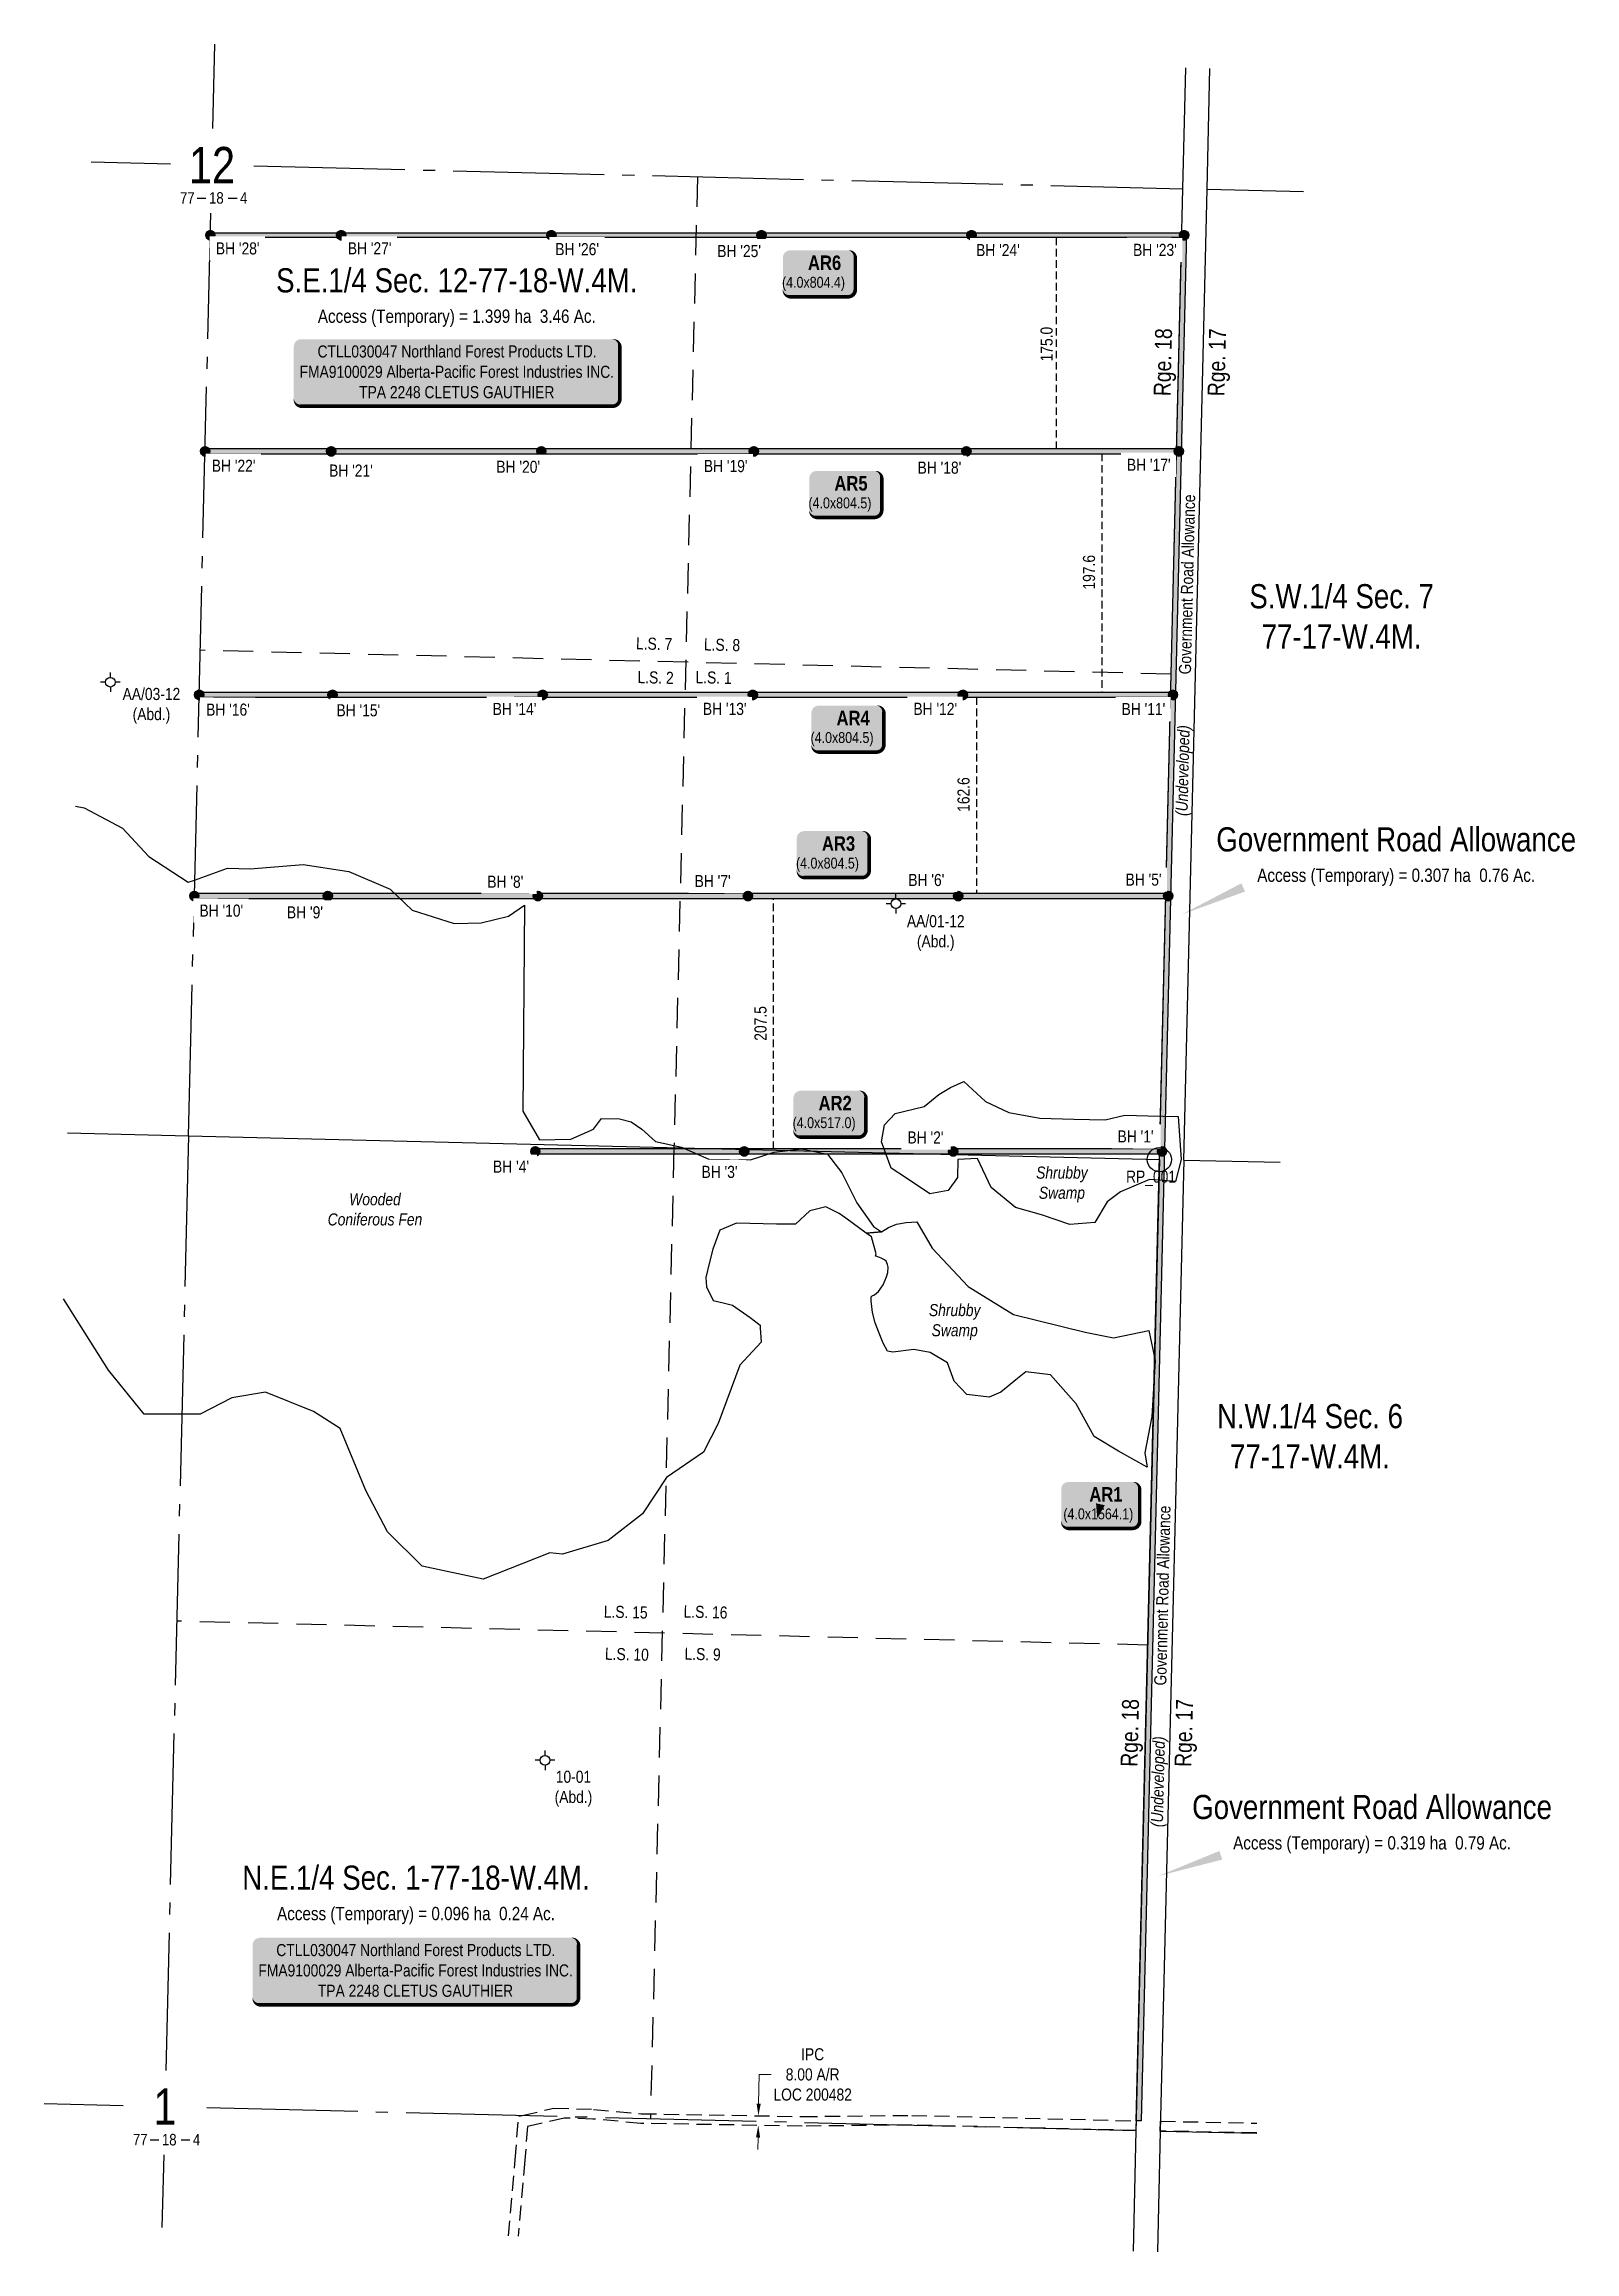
# Model space of a CAD drawing. Extents: x 393090 to 396813, y 6167445 to 6169273.
# Drawn here: x 395546 to 396813, y 6167445 to 6169273 of the extents above; entities that cross this region are included whole.
import ezdxf
from ezdxf.enums import TextEntityAlignment as Align

# ---------------------------------------------------------------- set-up
doc = ezdxf.new("R2010")
doc.units = 0
doc.header["$LTSCALE"] = 5
for name, pattern in [('foc-ACCESSROAD', [3.75, 2.5, -1.25]), ('foc-LSD', [8, 5, -3]), ('foc-QUARTERLINE', [33, 25, -3, 2, -3]), ('foc-TIELINE', [1.875, 1.25, -0.625])]:
    doc.linetypes.add(name, pattern=pattern)
for name, color, linetype in [('10', 1, 'Continuous'), ('35', 37, 'Continuous'), ('9', 3, 'Continuous'), ('AS-SURFACE IMPACT', 7, 'Continuous'), ('C-AR', 13, 'foc-ACCESSROAD'), ('C-SYMBOL', 7, 'Continuous'), ('C-WS-S', 13, 'Continuous'), ('D-TXT', 6, 'Continuous'), ('F-WS-S', 190, 'Continuous'), ('L-AREAREQUIRED', 7, 'Continuous'), ('L-ROAD-T', 7, 'Continuous'), ('L-SEC', 7, 'Continuous'), ('L-SECLBL', 7, 'Continuous'), ('L-SECQ', 8, 'foc-QUARTERLINE'), ('L-SECTION-LSD', 7, 'foc-LSD'), ('P-CROSSINGS', 250, 'Continuous'), ('P-TEMP-BLOCKS', 250, 'Continuous'), ('P-TEMP-H', 41, 'Continuous'), ('P-TEMP_WORKSPACE', 46, 'Continuous'), ('P-WORKAREA-COUNTY', 104, 'Continuous'), ('P-WORKAREA-COUNTY-H', 71, 'Continuous'), ('T-TIE', 201, 'foc-TIELINE'), ('WETLAND', 143, 'Continuous'), ('WETLAND-T', 146, 'Continuous')]:
    doc.layers.add(name, color=color, linetype=linetype)
for name, color, linetype, lineweight in [('C-AR-T', 13, 'Continuous', 9), ('C-WS-T', 13, 'Continuous', 9), ('F-WS-T', 190, 'Continuous', 9), ('T-TEXT', 48, 'Continuous', 18), ('T-TIE-T', 201, 'Continuous', 18)]:
    doc.layers.add(name, color=color, linetype=linetype, lineweight=lineweight)
doc.styles.add('100L', font='ARIALN.TTF', dxfattribs={"height": 11})
doc.styles.add('175L', font='ARIALN.TTF', dxfattribs={"height": 20})
doc.styles.add('80', font='ARIALN.TTF', dxfattribs={"height": 10})
doc.styles.add('80CG', font='ARIALN.TTF', dxfattribs={"height": 10})
doc.styles.add('80L', font='ARIALN.TTF', dxfattribs={"height": 10})
doc.styles.add('80LS', font='ARIALNI.TTF', dxfattribs={"height": 10})
doc.styles.add('BOLD', font='ARIALNB.TTF')
doc.styles.add('SIMPLEX', font='ARIALN.TTF')
doc.dimstyles.new('Compass 5 000', dxfattribs={"dimscale": 5, "dimtxt": 9, "dimasz": 2, "dimexe": 0.2, "dimexo": 0.0625, "dimgap": 0.5, "dimtad": 0, "dimtih": 1, "dimtoh": 1, "dimzin": 0, "dimdsep": 46, "dimtxsty": '80CG', "dimcen": 0.1, "dimse1": 1, "dimse2": 1, "dimclrd": 256, "dimclrt": 256, "dimaunit": 1, "dimadec": 4, "dimazin": 0, "dimtfac": 0.06, "dimtofl": 0, "dimtmove": 0, "dimatfit": 1, "dimfxl": 0.2, "dimtolj": 1, "dimtzin": 0, "dimlwd": -1, "dimarcsym": 0})

msp = doc.modelspace()

# ---------------------------------------------------------------- texts
at = {"layer": '35', "color": 3, "style": '80'}
msp.add_attdef('RP_001', (396441.933, 6168330.217), 'RP', height=9.9964, dxfattribs=at)
at = {"layer": 'C-SYMBOL', "color": 3, "style": '175L'}
for s, p in [('S.E.1/4 Sec. 12-77-18-W.4M.', (395887.886, 6169061.189)), ('Government Road Allowance', (396665.559, 6168598.404)), ('Government Road Allowance', (396645.598, 6167797.369)), ('N.E.1/4 Sec. 1-77-18-W.4M.', (395854.12, 6167738.841))]:
    msp.add_text(s, height=19.99276, dxfattribs=at).set_placement(p, align=Align.BOTTOM_CENTER)
at = {"layer": 'C-SYMBOL', "color": 3, "char_height": 19.99276, "attachment_point": 2, "style": '175L'}
for s, insert, width in [('S.W.1/4 Sec. 7\\P77-17-W.4M.', (396620.375, 6168825.679), 151.89124), ('N.W.1/4 Sec. 6\\P77-17-W.4M.', (396594.22, 6168146.899), 153.14591)]:
    msp.add_mtext(s, dxfattribs=dict(at, insert=insert, width=width))
at = {"layer": 'C-WS-T', "char_height": 9.99638, "width": 45.72464, "attachment_point": 5, "style": '80CG'}
for s, insert in [('\\A1;AA/03-12\\P(Abd.)', (395635.121, 6168724.916)), ('\\A1;AA/01-12\\P(Abd.)', (396284.396, 6168536.839))]:
    msp.add_mtext(s, dxfattribs=dict(at, insert=insert))
at = {"layer": 'D-TXT', "color": 3, "char_height": 13.9949, "attachment_point": 1, "rotation": 88.619501, "style": '80L'}
for s, width, insert in [('Rge. 18', 55.58611, (396464.727, 6168981.525)), ('Rge. 17', 63.86109, (396509.383, 6168981.429)), ('Rge. 18', 55.58611, (396437.37, 6167846.845)), ('Rge. 17', 63.86109, (396482.026, 6167846.749))]:
    msp.add_mtext_dynamic_manual_height_columns(s, width=width, gutter_width=47.5, heights=[0], dxfattribs=dict(at, insert=insert))
at = {"layer": 'F-WS-T', "insert": (395984.488, 6167828.55), "char_height": 9.9964, "width": 45.72464, "attachment_point": 5, "style": '80CG'}
msp.add_mtext('\\A1;10-01\\P(Abd.)', dxfattribs=at)
at = {"layer": 'L-AREAREQUIRED', "color": 5, "style": '100L'}
for s, p in [('Access (Temporary) = 1.399 ha  3.46 Ac.', (395887.886, 6169038.697)), ('Access (Temporary) = 0.307 ha  0.76 Ac.', (396665.559, 6168575.913)), ('Access (Temporary) = 0.319 ha  0.79 Ac.', (396645.598, 6167774.877)), ('Access (Temporary) = 0.096 ha  0.24 Ac.', (395854.12, 6167716.349))]:
    msp.add_text(s, height=10.99602, dxfattribs=at).set_placement(p, align=Align.BOTTOM_CENTER)
at = {"layer": 'L-ROAD-T', "style": '80L'}
for p in [(396492.428, 6168825.459), (396472.002, 6167988.383)]:
    msp.add_text('Government Road Allowance', height=9.99638, rotation=88.618236, dxfattribs=at).set_placement(p, align=Align.MIDDLE_CENTER)
at = {"layer": 'T-TEXT', "style": '80LS'}
for p in [(396488.712, 6168671.372), (396468.286, 6167834.296)]:
    msp.add_text('(Undeveloped)', height=9.99638, rotation=88.618236, dxfattribs=at).set_placement(p, align=Align.MIDDLE_CENTER)
at = {"layer": 'T-TIE-T', "char_height": 9.99638, "attachment_point": 1, "rotation": 90, "style": '80L'}
for s, insert in [('\\pi-2.5168;175.0', (396371.153, 6169012.576)), ('\\pi-2.527;197.6', (396406.246, 6168823.732)), ('\\pi-2.527;162.6', (396302.398, 6168639.678)), ('\\pi-3.0145;207.5', (396134.327, 6168450.701))]:
    msp.add_mtext_dynamic_manual_height_columns(s, width=21.83261, gutter_width=50, heights=[10.329], dxfattribs=dict(at, insert=insert))
at = {"layer": 'WETLAND-T', "char_height": 9.99638, "attachment_point": 5, "style": '80CG'}
for s, insert, width in [('\\A1;{\\fArial Narrow|b0|i1|c0|p34;Shrubby Swamp}', (396388.829, 6168328.664), 43.44716), ('\\A1;{\\fArial Narrow|b0|i1|c0|p34;Wooded\\PConiferous Fen}', (395820.176, 6168308.051), 77.58896), ('\\A1;{\\fArial Narrow|b0|i1|c0|p34;Shrubby Swamp}', (396300.09, 6168214.869), 43.44716)]:
    msp.add_mtext(s, dxfattribs=dict(at, insert=insert, width=width))

# ---------------------------------------------------------------- blocks, each defined once
blk = doc.blocks.new('L-SECLBL')
at = {"layer": '9', "color": 7}
for p, q in [((-5.1, -27.8), (-12.3, -27.8)), ((20.7, -27.8), (13.5, -27.8))]:
    blk.add_line(p, q, dxfattribs=at)
at = {"layer": '10', "color": 2, "style": 'SIMPLEX'}
blk.add_attdef('SEC', text='', height=30, dxfattribs=at).set_placement((0, 0), align=Align.MIDDLE)
at = {"layer": '10', "color": 5, "style": '80L'}
blk.add_attdef('TWP', text='', height=9.5, dxfattribs=at).set_placement((-14.4, -27.4), align=Align.MIDDLE_RIGHT)
blk.add_attdef('RGE', text='', height=9.5, dxfattribs=at).set_placement((3.6, -27.4), align=Align.MIDDLE_CENTER)
blk.add_attdef('MER', text='', height=9.5, dxfattribs=at).set_placement((23.2, -27.4), align=Align.MIDDLE_LEFT)
blk = doc.blocks.new('*U420')
h = blk.add_hatch(color=255)
edge = h.paths.add_edge_path()
edge.add_line((-129, -28.5), (129, -28.5))
edge.add_arc((129, -22.5), 6, 270, 360)
edge.add_line((135, -22.5), (135, 21))
edge.add_arc((129, 21), 6, 0, 90)
edge.add_line((129, 27), (-129, 27))
edge.add_arc((-129, 21), 6, 90, 180)
edge.add_line((-135, 21), (-135, -22.5))
edge.add_arc((-129, -22.5), 6, 180, 270)
at = {"color": 44, "flags": 128}
blk.add_lwpolyline([(-129, -28.5, 3, 3, 0), (129, -28.5, 3, 3, 0.414214), (135, -22.5, 3, 3, 0), (135, 21, 3, 0, 0.414214), (129, 27, 0, 0, 0), (-129, 27, 0, 0, 0.414214), (-135, 21, 0, 0, 0), (-135, -22.5, 0, 3, 0.414214)], format="xyseb", close=True, dxfattribs=at)
at = {"color": 44, "style": '80'}
blk.add_attdef('ENTER_TEXT_001', (-36, -5), '', height=10, dxfattribs=at)
blk = doc.blocks.new('*D419')
at = {"layer": 'C-AR-T', "transparency": 16777216}
for p, q in [((396137.8, 6167567.8), (396138.2, 6167591.9)), ((396138.2, 6167591.9), (396148.2, 6167591.9)), ((396137.3, 6167539.8), (396137.1, 6167529.8))]:
    blk.add_line(p, q, dxfattribs=at)
for points in [[(396136.1, 6167567.8), (396139.5, 6167567.7), (396137.6, 6167557.8)], [(396135.6, 6167539.8), (396139, 6167539.7), (396137.5, 6167549.8)]]:
    blk.add_solid(points, dxfattribs=at)
at = {"layer": 'C-AR-T', "transparency": 16777216, "insert": (396182.5, 6167591.9), "char_height": 10, "attachment_point": 5, "style": '80CG'}
blk.add_mtext('\\A1;IPC\\P8.00 A/R\\PLOC 200482', dxfattribs=at)
blk = doc.blocks.new('GABD')
for p, q in [((-0.81, 0), (-1.62, 0)), ((0, 0.81), (0, 1.62)), ((1.62, 0), (0.81, 0)), ((0, -0.81), (0, -1.62))]:
    blk.add_line(p, q)
blk.add_circle((0, 0), 0.8)
blk = doc.blocks.new('*X424')
at = {"color": 0}
for p, q in [((102.1, -2061.6), (108.8, -2061.6)), ((102.1, -2068.4), (108.8, -2068.4)), ((102.2, -2061.7), (108.8, -2061.7)), ((102.2, -2068.3), (108.7, -2068.3)), ((102.3, -2061.4), (108.6, -2061.4)), ((102.3, -2061.9), (108.6, -2061.9)), ((102.3, -2068.1), (108.6, -2068.1)), ((102.3, -2068.6), (108.7, -2068.6)), ((102.5, -2061.2), (108.5, -2061.2)), ((102.5, -2062), (108.4, -2062)), ((102.5, -2068), (108.4, -2068)), ((102.5, -2068.7), (108.5, -2068.7)), ((102.6, -2062.2), (108.3, -2062.2)), ((102.7, -2061.1), (108.2, -2061.1)), ((102.7, -2067.8), (108.3, -2067.8)), ((102.7, -2068.9), (108.3, -2068.9)), ((102.8, -2062.3), (108.1, -2062.3)), ((102.8, -2067.7), (108.1, -2067.7)), ((102.9, -2060.9), (108, -2060.9)), ((102.9, -2069.1), (108, -2069.1)), ((103, -2062.5), (108, -2062.5)), ((103, -2067.5), (108, -2067.5)), ((103.1, -2062.7), (107.8, -2062.7)), ((103.1, -2067.3), (107.8, -2067.3)), ((103.2, -2060.8), (107.7, -2060.8)), ((103.2, -2069.2), (107.8, -2069.2)), ((103.3, -2062.8), (107.7, -2062.8)), ((103.3, -2067.2), (107.6, -2067.2)), ((103.4, -2063), (107.5, -2063)), ((103.4, -2067), (107.5, -2067)), ((103.5, -2060.6), (107.4, -2060.6)), ((103.5, -2069.4), (107.4, -2069.4)), ((103.6, -2063.1), (107.3, -2063.1)), ((103.6, -2066.9), (107.3, -2066.9)), ((103.7, -2063.3), (107.2, -2063.3)), ((103.8, -2066.7), (107.2, -2066.7)), ((103.9, -2060.5), (107, -2060.5)), ((103.9, -2063.4), (107, -2063.4)), ((103.9, -2066.6), (107, -2066.6)), ((103.9, -2069.5), (107.1, -2069.5)), ((104.1, -2063.6), (106.9, -2063.6)), ((104.1, -2066.4), (106.9, -2066.4)), ((104.2, -2063.7), (106.7, -2063.7)), ((104.2, -2066.2), (106.7, -2066.2)), ((104.4, -2063.9), (106.6, -2063.9)), ((104.4, -2066.1), (106.6, -2066.1)), ((104.4, -2069.7), (106.5, -2069.7)), ((104.5, -2060.3), (106.5, -2060.3)), ((104.5, -2064.1), (106.4, -2064.1)), ((104.5, -2065.9), (106.4, -2065.9)), ((104.7, -2064.2), (106.3, -2064.2)), ((104.7, -2065.8), (106.2, -2065.8)), ((104.8, -2064.4), (106.1, -2064.4)), ((104.8, -2065.6), (106.1, -2065.6)), ((105, -2064.5), (105.9, -2064.5)), ((105, -2065.5), (105.9, -2065.5)), ((105.1, -2064.7), (105.8, -2064.7)), ((105.2, -2065.3), (105.8, -2065.3)), ((105.3, -2064.8), (105.6, -2064.8)), ((105.3, -2065.2), (105.6, -2065.2))]:
    blk.add_line(p, q, dxfattribs=at)
blk = doc.blocks.new('Pile')
h = blk.add_hatch(color=255)
h.dxf.hatch_style = 1
edge = h.paths.add_edge_path()
edge.add_arc((0, 0), 0.868, 0, 360)
at = {"color": 224}
for p, q in [((0.54, -0.54), (-0.54, 0.54)), ((-0.54, -0.54), (0.54, 0.54))]:
    blk.add_line(p, q, dxfattribs=at)
blk.add_circle((0, 0), 0.768, dxfattribs=at)
at = {"color": 224, "xscale": 0.16, "yscale": 0.16, "zscale": 0.16}
blk.add_blockref('*X424', (-16.87, 330.4), dxfattribs=at)
blk = doc.blocks.new('*U427')
h = blk.add_hatch(color=71)
edge = h.paths.add_edge_path()
edge.add_line((-26.5, -20), (26.5, -20))
edge.add_arc((26.5, -14), 6, 270, 360)
edge.add_line((32.5, -14), (32.5, 12.5))
edge.add_arc((26.5, 12.5), 6, 0, 90)
edge.add_line((26.5, 18.5), (-26.5, 18.5))
edge.add_arc((-26.5, 12.5), 6, 90, 180)
edge.add_line((-32.5, 12.5), (-32.5, -14))
edge.add_arc((-26.5, -14), 6, 180, 270)
at = {"color": 250, "flags": 128}
blk.add_lwpolyline([(-26.5, -20, 3, 3, 0), (26.5, -20, 3, 3, 0.414214), (32.5, -14, 3, 3, 0), (32.5, 12.5, 3, 0, 0.414214), (26.5, 18.5, 0, 0, 0), (-26.5, 18.5, 0, 0, 0.414214), (-32.5, 12.5, 0, 0, 0), (-32.5, -14, 0, 3, 0.414214)], format="xyseb", close=True, dxfattribs=at)
at = {"flags": 128}
blk.add_lwpolyline([(-2.6, -11.7, 0, 7.5, 0), (0, 0, 0, 0, 0)], format="xyseb", dxfattribs=at)
at = {"color": 250}
for tag, p, height, style in [('TEMP_AREA_W1_001', (-9.2, 2.2), 12, 'BOLD'), ('ENTER_TEXT_001', (-30.7, -12.5), 9, '80')]:
    blk.add_attdef(tag, p, '', height=height, dxfattribs=dict(at, style=style))
blk = doc.blocks.new('*U442')
h = blk.add_hatch(color=191)
edge = h.paths.add_edge_path()
edge.add_line((-24, -20), (24, -20))
edge.add_arc((24, -14), 6, 270, 360)
edge.add_line((30, -14), (30, 12.5))
edge.add_arc((24, 12.5), 6, 0, 90)
edge.add_line((24, 18.5), (-24, 18.5))
edge.add_arc((-24, 12.5), 6, 90, 180)
edge.add_line((-30, 12.5), (-30, -14))
edge.add_arc((-24, -14), 6, 180, 270)
at = {"color": 250, "flags": 128}
blk.add_lwpolyline([(-24, -20, 3, 3, 0), (24, -20, 3, 3, 0.414214), (30, -14, 3, 3, 0), (30, 12.5, 3, 0, 0.414214), (24, 18.5, 0, 0, 0), (-24, 18.5, 0, 0, 0.414214), (-30, 12.5, 0, 0, 0), (-30, -14, 0, 3, 0.414214)], format="xyseb", close=True, dxfattribs=at)
at = {"flags": 128}
blk.add_lwpolyline([(24, 8.1, 0, 7.5, 0), (0, 0, 0, 0, 0)], format="xyseb", dxfattribs=at)
at = {"color": 250}
for tag, p, height, style in [('TEMP_AREA_W1_001', (-9.2, 2.2), 12, 'BOLD'), ('ENTER_TEXT_001', (-30.7, -12.5), 9, '80')]:
    blk.add_attdef(tag, p, '', height=height, dxfattribs=dict(at, style=style))
blk = doc.blocks.new('*U428')
h = blk.add_hatch(color=191)
edge = h.paths.add_edge_path()
edge.add_line((-24, -20), (24, -20))
edge.add_arc((24, -14), 6, 270, 360)
edge.add_line((30, -14), (30, 12.5))
edge.add_arc((24, 12.5), 6, 0, 90)
edge.add_line((24, 18.5), (-24, 18.5))
edge.add_arc((-24, 12.5), 6, 90, 180)
edge.add_line((-30, 12.5), (-30, -14))
edge.add_arc((-24, -14), 6, 180, 270)
at = {"color": 250, "flags": 128}
blk.add_lwpolyline([(-24, -20, 3, 3, 0), (24, -20, 3, 3, 0.414214), (30, -14, 3, 3, 0), (30, 12.5, 3, 0, 0.414214), (24, 18.5, 0, 0, 0), (-24, 18.5, 0, 0, 0.414214), (-30, 12.5, 0, 0, 0), (-30, -14, 0, 3, 0.414214)], format="xyseb", close=True, dxfattribs=at)
at = {"flags": 128}
blk.add_lwpolyline([(24, 8.1, 0, 7.5, 0), (0, 0, 0, 0, 0)], format="xyseb", dxfattribs=at)
at = {"color": 250}
for tag, p, height, style in [('TEMP_AREA_W1_001', (-9.2, 2.2), 12, 'BOLD'), ('ENTER_TEXT_001', (-30.7, -12.5), 9, '80')]:
    blk.add_attdef(tag, p, '', height=height, dxfattribs=dict(at, style=style))

# ---------------------------------------------------------------- dimensions: what is measured, and where the dimension line sits
at = {"layer": 'C-AR-T'}
dim = msp.add_linear_dim(base=(396137.61, 6167557.755), p1=(396137.215, 6167549.764), p2=(396137.354, 6167557.759), angle=89.002705, text='IPC\\P8.00 A/R\\PLOC 200482', dimstyle='Compass 5 000', dxfattribs=at)
dim.commit()
dim.dimension.update_dxf_attribs({"geometry": '*D419', "text_midpoint": (396182.474, 6167591.889), "dimtype": 161})

# ---------------------------------------------------------------- hatches: boundary and pattern name
at = {"layer": 'P-TEMP-H'}
h = msp.add_hatch(color=256, dxfattribs=at)
h.dxf.hatch_style = 1
h.paths.add_polyline_path([(395683.808, 6169112.561), (395683.905, 6169116.56), (396488.049, 6169116.586), (396487.953, 6169112.587)])
h = msp.add_hatch(color=256, dxfattribs=at)
h.dxf.hatch_style = 1
h.paths.add_polyline_path([(395679.483, 6168933.635), (396483.637, 6168933.635), (396483.733, 6168937.65), (395679.579, 6168937.625)])
h = msp.add_hatch(color=256, dxfattribs=at)
h.dxf.hatch_style = 1
h.paths.add_polyline_path([(395674.61, 6168732.082), (396478.778, 6168732.082), (396478.874, 6168736.08), (395674.707, 6168736.08)])
h = msp.add_hatch(color=256, dxfattribs=at)
h.dxf.hatch_style = 1
h.paths.add_polyline_path([(395670.584, 6168565.527), (396474.758, 6168565.527), (396474.859, 6168569.525), (395670.68, 6168569.525)])
h = msp.add_hatch(color=256, dxfattribs=at)
h.dxf.hatch_style = 1
h.paths.add_polyline_path([(395952.902, 6168354.128), (396469.666, 6168354.128), (396469.756, 6168358.127), (395952.902, 6168358.127)])
at = {"layer": 'P-WORKAREA-COUNTY-H'}
h = msp.add_hatch(color=256, dxfattribs=at)
h.dxf.hatch_style = 1
h.paths.add_polyline_path([(396454.364, 6167553.458), (396450.366, 6167553.523), (396488.047, 6169116.586), (396492.047, 6169116.586)])

# ---------------------------------------------------------------- linework, layer by layer
at = {"layer": 'C-AR'}
for points in [[(395930.766, 6167458.311), (395936.142, 6167521.216), (395939.232, 6167557.38), (395942.135, 6167558.042), (395968.255, 6167564.071), (396001.083, 6167563.037), (396040.634, 6167559.443), (396173.886, 6167557.123), (396264.627, 6167558.061), (396450.366, 6167553.523), (396450.173, 6167545.524), (396264.567, 6167550.09), (396173.855, 6167549.127), (396040.202, 6167551.453), (396000.595, 6167555.052), (395976.87, 6167555.799), (395946.524, 6167548.804), (395944.136, 6167520.852), (395938.774, 6167458.114)], [(396550.118, 6167543.545), (396470.277, 6167545.076), (396470.473, 6167553.193), (396550.314, 6167551.65)]]:
    msp.add_lwpolyline(points, dxfattribs=at)
at = {"layer": 'L-SEC'}
for p, q in [((396488.929, 6169153.068), (396491.315, 6169253.004)), ((396509.036, 6169152.588), (396511.421, 6169252.511)), ((396469.543, 6168349.282), (396488.929, 6169153.068)), ((396489.65, 6168348.797), (396509.036, 6169152.583)), ((395565.749, 6168371.551), (395665.835, 6168369.084)), ((395665.835, 6168369.084), (396469.543, 6168349.282)), ((396469.543, 6168349.282), (396450.173, 6167545.524)), ((396489.65, 6168348.798), (396470.28, 6167545.039)), ((396489.651, 6168348.84), (396569.491, 6168347.085)), ((396450.173, 6167545.524), (396447.805, 6167445.588)), ((396470.28, 6167545.047), (396467.912, 6167445.093))]:
    msp.add_line(p, q, dxfattribs=at)
at = {"layer": 'L-SECQ'}
for p, q in [((395685.99, 6169202.786), (395687.68, 6169272.707)), ((395585.196, 6169175.262), (395650.769, 6169173.651)), ((395720.006, 6169171.951), (396488.929, 6169153.068)), ((396509.036, 6169152.583), (396588.868, 6169150.842)), ((395665.835, 6168369.084), (395684.298, 6169132.832)), ((395665.835, 6168369.084), (395646.976, 6167595.341)), ((395546.301, 6167567.826), (395611.751, 6167566.211)), ((395680.987, 6167564.503), (396450.173, 6167545.524)), ((396470.28, 6167545.039), (396550.111, 6167543.262)), ((395645.272, 6167525.388), (395643.809, 6167465.372))]:
    msp.add_line(p, q, dxfattribs=at)
at = {"layer": 'L-SECTION-LSD'}
for p, q in [((396087.097, 6169162.936), (396067.689, 6168359.183)), ((396479.236, 6168751.175), (395675.55, 6168770.944)), ((396067.689, 6168359.183), (396048.209, 6167555.442)), ((396459.858, 6167947.403), (395656.04, 6167967.222))]:
    msp.add_line(p, q, dxfattribs=at)
at = {"layer": 'P-CROSSINGS', "flags": 128}
msp.add_lwpolyline([(396468.281, 6167756.089, 0, 7.497, 0), (396520.399, 6167773.385, 0, 0, 0)], format="xyseb", dxfattribs=at)
at = {"layer": 'P-TEMP_WORKSPACE', "flags": 128}
for points in [[(395683.808, 6169112.561), (395683.905, 6169116.56), (396488.049, 6169116.586), (396487.953, 6169112.587)], [(395679.483, 6168933.635), (396483.637, 6168933.635), (396483.733, 6168937.65), (395679.579, 6168937.625)], [(395670.584, 6168565.527), (396474.758, 6168565.527), (396474.859, 6168569.525), (395670.68, 6168569.525)], [(395952.902, 6168354.128), (396469.666, 6168354.128), (396469.756, 6168358.127), (395952.902, 6168358.127)]]:
    msp.add_lwpolyline(points, close=True, dxfattribs=at)
at = {"layer": 'P-WORKAREA-COUNTY', "flags": 128}
msp.add_lwpolyline([(396492.047, 6169116.586), (396454.364, 6167553.458), (396450.366, 6167553.523), (396488.047, 6169116.586)], close=True, dxfattribs=at)
at = {"layer": 'T-TIE'}
msp.add_line((396384.48, 6168937.647), (396384.475, 6169112.584), dxfattribs=at)
at = {"layer": 'T-TIE', "flags": 128}
for points in [[(396421.935, 6168933.635), (396421.935, 6168736.08)], [(396318.087, 6168732.082), (396318.087, 6168569.525)], [(396150.016, 6168358.127), (396150.016, 6168565.527)]]:
    msp.add_lwpolyline(points, dxfattribs=at)
at = {"layer": 'WETLAND'}
msp.add_lwpolyline([(395572.291, 6168641.909), (395579.532, 6168640.601), (395611.276, 6168623.804), (395633.033, 6168600.117), (395665.563, 6168578.846), (395670.808, 6168580.739), (395697.988, 6168590.546), (395716.729, 6168590.098), (395760.798, 6168593.625), (395798.518, 6168587.707), (395832.877, 6168573.214), (395850.994, 6168555.716), (395885.649, 6168544.75), (395908.092, 6168545.216), (395930.612, 6168550.701), (395943.938, 6168559.802), (395942.641, 6168389.53), (395956.35, 6168365.626), (395982.283, 6168366.341), (396001.045, 6168374.519), (396007.71, 6168383.247), (396022.627, 6168382.929), (396032.149, 6168380.549), (396041.036, 6168374.36), (396052.462, 6168364.282), (396074, 6168359.67), (396096.544, 6168349.655), (396131.101, 6168349.172), (396150.63, 6168355.367), (396173.353, 6168358.283), (396194.891, 6168353.671), (396206.561, 6168338.419), (396219.175, 6168313.454), (396232.945, 6168293.861), (396239.534, 6168289.525), (396226.873, 6168288.372), (396209.833, 6168300.733), (396204.554, 6168304.563), (396193.381, 6168310.149), (396180.289, 6168306.975), (396168.387, 6168295.867), (396152.533, 6168295.937), (396119.344, 6168296.542), (396105.687, 6168290.983), (396099.828, 6168275.239), (396097.216, 6168264.466), (396094.099, 6168251.606), (396094.594, 6168243.895), (396100.096, 6168232.784), (396108.536, 6168230.626), (396116.18, 6168228.672), (396130.697, 6168218.504), (396138.917, 6168212.178), (396139.056, 6168209.974), (396139.802, 6168198.154), (396122.252, 6168178.997), (396104.298, 6168130.744), (396092.088, 6168107.201), (396061.549, 6168086.07), (396041.689, 6168056.167), (396013.293, 6168033.928), (395975.328, 6168022.602), (395964.988, 6168023.731), (395909.863, 6168001.835), (395859.222, 6168012.845), (395830.427, 6168041.156), (395812.492, 6168075.447), (395791.39, 6168126.744), (395769.396, 6168140.636), (395729.595, 6168156.735), (395701.799, 6168152.052), (395675.576, 6168138.421), (395660.095, 6168138.494), (395629.144, 6168138.64), (395599.651, 6168174.989), (395562.424, 6168234.146)], dxfattribs=at)
for points in [[(396482.793, 6168331.219), (396461.224, 6168332.808), (396437.214, 6168322.598), (396426.213, 6168314.234), (396416.086, 6168297.226), (396395.52, 6168295.558), (396371.945, 6168303.664), (396350.478, 6168309.564), (396330.347, 6168326.212), (396319.033, 6168350.197), (396302.812, 6168349.504), (396302.453, 6168334.42), (396294.639, 6168323.826), (396279.446, 6168320.953), (396259.239, 6168334.369), (396247.541, 6168342.193), (396239.416, 6168363.947), (396242.02, 6168378.067), (396250.776, 6168387.393), (396274.683, 6168393.293), (396286.983, 6168403.194), (396296.661, 6168408.941), (396307.586, 6168414.071), (396325.557, 6168397.474), (396344.787, 6168388.394), (396370.598, 6168383.469), (396398.671, 6168382.803), (396424.584, 6168382.188), (396440.882, 6168386.113), (396460.316, 6168385.652), (396485.15, 6168385.063), (396487.546, 6168349.432), (396482.793, 6168331.219)], [(396239.534, 6168289.525), (396245.22, 6168293.017), (396251.991, 6168295.767), (396259.82, 6168297.248), (396268.812, 6168297.74), (396281.472, 6168276.007), (396311.277, 6168244.335), (396348.761, 6168221.179), (396407.965, 6168206.344), (396431.664, 6168201.703), (396460.912, 6168207.765), (396465.969, 6168182.904), (396463.168, 6168136.595), (396457.351, 6168106.495), (396459.347, 6168094.611), (396435.766, 6168107.873), (396415.411, 6168120.012), (396400.664, 6168147.163), (396379.393, 6168171.172), (396358.904, 6168173.612), (396352.109, 6168168.061), (396338.145, 6168156.655), (396328.64, 6168152.591), (396310.036, 6168154.89), (396299.546, 6168165.816), (396294.196, 6168180.979), (396279.71, 6168189.619), (396266.266, 6168192.147), (396248.817, 6168189.972), (396244.586, 6168190.818), (396240.817, 6168197.265), (396237.577, 6168205.491), (396234.167, 6168214.151), (396232.102, 6168222.769), (396231.044, 6168232.29), (396230.873, 6168235.709), (396231.89, 6168236.522), (396233.583, 6168237.368), (396236.968, 6168240.119), (396240.989, 6168245.62), (396243.739, 6168252.18), (396244.797, 6168255.777), (396245.009, 6168260.22), (396244.586, 6168262.548), (396243.316, 6168265.298), (396242.047, 6168266.356), (396239.296, 6168267.626), (396235.064, 6168269.319), (396234.547, 6168269.458), (396235.01, 6168271.32), (396231.176, 6168285.251), (396226.873, 6168288.372)]]:
    msp.add_lwpolyline(points, close=True, dxfattribs=at)

# ---------------------------------------------------------------- block references
at = {"xscale": 4.998190000000004, "yscale": 4.998190000000004, "zscale": 4.998190000000004}
for p in [(395683.857, 6169114.561), (395792.253, 6169114.564), (395966.19, 6169114.57), (396140.127, 6169114.575), (396314.064, 6169114.581), (396489.999, 6169114.586), (395679.531, 6168935.634), (395783.939, 6168935.634), (395957.876, 6168935.634), (396133.812, 6168935.634), (396309.748, 6168935.634), (395674.659, 6168734.081), (395785.078, 6168734.081), (395959.015, 6168734.081), (396132.952, 6168734.081), (396306.889, 6168734.081), (396480.826, 6168734.081), (395670.632, 6168567.526), (395781.063, 6168567.526), (395955, 6168567.526), (396128.937, 6168567.526), (396302.874, 6168567.526), (396476.811, 6168567.526), (395952.902, 6168356.127), (396125.84, 6168356.127), (396298.777, 6168356.127), (396471.714, 6168356.127)]:
    msp.add_blockref('Pile', p, dxfattribs=at)
at = {"layer": 'AS-SURFACE IMPACT'}
ref = msp.add_blockref('*U420', (395887.932, 6169001.478), dxfattribs=dict(at, xscale=0.999638, yscale=0.999638, zscale=0.999638))
ref.add_attrib('ENTER_TEXT_001', 'CTLL030047 Northland Forest Products LTD.', (395772.619, 6169013.314), dxfattribs={"layer": '0', "color": 44, "height": 9.99638, "style": '80'})
ref.add_attrib('ENTER_TEXT_002', 'FMA9100029 Alberta-Pacific Forest Industries INC.', (395757.777, 6168996.476), dxfattribs={"layer": '0', "color": 44, "height": 9.99638, "style": '80'})
ref.add_attrib('ENTER_TEXT_003', 'TPA 2248 CLETUS GAUTHIER', (395807.054, 6168979.638), dxfattribs={"layer": '0', "color": 44, "height": 9.99638, "style": '80'})
ref = msp.add_blockref('*U420', (395853.792, 6167678.089), dxfattribs=dict(at, xscale=0.999638, yscale=0.999638, zscale=0.999638))
ref.add_attrib('ENTER_TEXT_001', 'CTLL030047 Northland Forest Products LTD.', (395738.479, 6167689.925), dxfattribs={"layer": '0', "color": 44, "height": 9.99638, "style": '80'})
ref.add_attrib('ENTER_TEXT_002', 'FMA9100029 Alberta-Pacific Forest Industries INC.', (395723.638, 6167673.087), dxfattribs={"layer": '0', "color": 44, "height": 9.99638, "style": '80'})
ref.add_attrib('ENTER_TEXT_003', 'TPA 2248 CLETUS GAUTHIER', (395772.914, 6167656.249), dxfattribs={"layer": '0', "color": 44, "height": 9.99638, "style": '80'})
at = {"layer": 'C-WS-S', "xscale": 4.99819, "yscale": 4.99819, "zscale": 4.99819}
msp.add_blockref('GABD', (395601.128, 6168744.52), dxfattribs=at)
at = {"layer": 'F-WS-S', "xscale": 4.99819, "yscale": 4.99819, "zscale": 4.99819}
msp.add_blockref('GABD', (395960.968, 6167852.022), dxfattribs=at)
at = {"layer": 'L-SECLBL', "xscale": 0.999638, "yscale": 0.999638, "zscale": 0.999638}
for p, values in [((395685.265, 6169172.804), {'SEC': '12', 'TWP': '77', 'RGE': '18', 'MER': '4'}), ((395646.246, 6167565.36), {'SEC': '1', 'TWP': '77', 'RGE': '18', 'MER': '4'})]:
    msp.add_blockref('L-SECLBL', p, dxfattribs=at).add_auto_attribs(values)
at = {"layer": 'P-TEMP-BLOCKS', "xscale": 0.999638, "yscale": 0.999638, "zscale": 0.999638}
for name, p, values in [('*U428', (396187.824, 6169083.565), {'TEMP_AREA_W1_001': 'AR6', 'ENTER_TEXT_001': '(4.0x804.4)'}), ('*U442', (396209.703, 6168900.917), {'TEMP_AREA_W1_001': 'AR5', 'ENTER_TEXT_001': '(4.0x804.5)'}), ('*U442', (396211.465, 6168706.675), {'TEMP_AREA_W1_001': 'AR4', 'ENTER_TEXT_001': '(4.0x804.5)'}), ('*U442', (396199.379, 6168602.742), {'TEMP_AREA_W1_001': 'AR3', 'ENTER_TEXT_001': '(4.0x804.5)'}), ('*U442', (396196.6, 6168387.858), {'TEMP_AREA_W1_001': 'AR2', 'ENTER_TEXT_001': '(4.0x517.0)'}), ('*U427', (396420.731, 6168063.969), {'TEMP_AREA_W1_001': 'AR1', 'ENTER_TEXT_001': '(4.0x1564.1)'})]:
    msp.add_blockref(name, p, dxfattribs=at).add_auto_attribs(values)

msp.set_redraw_order([(e.dxf.handle, doc.entitydb.next_handle()) for e in msp.query("TEXT MTEXT ATTDEF DIMENSION ARC_DIMENSION")])  # texts and dimensions are drawn at this point

# ---------------------------------------------------------------- next in the draw order: texts
at = {"color": 224, "char_height": 9.9916, "attachment_point": 1, "rotation": 359.905776, "style": '80L', "bg_fill": 2}
for s, width, insert in [("BH '28'", 35.74461, (395688.424, 6169108.623)), ("BH '27'", 35.74461, (395797.66, 6169108.723)), ("BH '26'", 35.74461, (395969.448, 6169108.034)), ("BH '25'", 35.74461, (396103.532, 6169106.499)), ("BH '24'", 35.74461, (396317.805, 6169107.253)), ("BH '23'", 35.74461, (396447.76, 6169107.428)), ("BH '22'", 35.74461, (395685.063, 6168928.724)), ("BH '21'", 35.74461, (395782.202, 6168924.734)), ("BH '20'", 35.74461, (395920.647, 6168927.872)), ("BH '19'", 35.74461, (396092.399, 6168928.486)), ("BH '18'", 35.74461, (396269.378, 6168927.158)), ("BH '17'", 35.74461, (396442.647, 6168929.503)), ("BH '8'", 35.74461, (395913.173, 6168584.354)), ("BH '7'", 35.74461, (396084.789, 6168584.889)), ("BH '6'", 35.74461, (396261.678, 6168585.809)), ("BH '5'", 29.37657, (396441.533, 6168586.117)), ("BH '10'", 35.74461, (395674.872, 6168560.475)), ("BH '9'", 35.74461, (395747.293, 6168559.033)), ("BH '2'", 30.64472, (396260.998, 6168372.621)), ("BH '1'", 30.64472, (396434.917, 6168373.495)), ("BH '4'", 31.27198, (395917.897, 6168348.507)), ("BH '3'", 31.91969, (396090.528, 6168344.159))]:
    msp.add_mtext_dynamic_manual_height_columns(s, width=width, gutter_width=112.496, heights=[0], dxfattribs=dict(at, insert=insert))
at = {"layer": 'L-SECTION-LSD', "attachment_point": 1, "style": '100L', "bg_fill": 3, "box_fill_scale": 1.15, "bg_fill_color": 256, "bg_fill_transparency": 0}
for s, width, insert, char_height, rotation in [('\\pi2.3165;L.S. 7', 30.88047, (396034.11, 6168781.751), 9.99638, 358.590911), ('L.S. 8', 30.40114, (396092.641, 6168780.825), 9.9964, 358.590911), ('\\pi2.1508;L.S. 2', 30.65342, (396035.495, 6168753.83), 9.99638, 358.590911), ('L.S. 1', 29.99119, (396085.672, 6168753.734), 9.9964, 358.590911), ('\\pi1.8585;L.S. 15', 36.85945, (396007.869, 6167980.23), 9.99638, 358.587587), ('L.S. 16', 36.94144, (396075.804, 6167980.23), 9.9964, 358.587587), ('\\pi2.0417;L.S. 10', 36.95405, (396008.662, 6167945.3), 9.99638, 358.587587), ('L.S. 9', 30.52728, (396076.597, 6167945.3), 9.9964, 358.587587)]:
    msp.add_mtext_dynamic_manual_height_columns(s, width=width, gutter_width=55, heights=[0], dxfattribs=dict(at, insert=insert, char_height=char_height, rotation=rotation))

# ---------------------------------------------------------------- next in the draw order: linework, layer by layer
at = {"layer": '35', "color": 3}
msp.add_circle((396469.543, 6168349.282), 9.996, dxfattribs=at)
at = {"layer": 'P-CROSSINGS', "flags": 128}
msp.add_lwpolyline([(396488.086, 6168552.21, 0, 7.497, 0), (396538.918, 6168574.625, 0, 0, 0)], format="xyseb", dxfattribs=at)
at = {"layer": 'P-TEMP_WORKSPACE', "flags": 128}
msp.add_lwpolyline([(395674.61, 6168732.082), (396478.778, 6168732.082), (396478.874, 6168736.08), (395674.707, 6168736.08)], close=True, dxfattribs=at)

# ---------------------------------------------------------------- next in the draw order: block references
at = {"xscale": 4.998190000000004, "yscale": 4.998190000000004, "zscale": 4.998190000000004}
msp.add_blockref('Pile', (396485.685, 6168935.634), dxfattribs=at)
at = {"layer": 'C-WS-S', "xscale": 4.99819, "yscale": 4.99819, "zscale": 4.99819}
msp.add_blockref('GABD', (396251.397, 6168561.12), dxfattribs=at)

# ---------------------------------------------------------------- next in the draw order: texts
at = {"color": 224, "char_height": 9.9916, "attachment_point": 1, "rotation": 359.905776, "style": '80L', "bg_fill": 2}
for s, insert in [("BH '16'", (395680.378, 6168726.856)), ("BH '15'", (395788.3, 6168726.325)), ("BH '14'", (395917.615, 6168727.427)), ("BH '13'", (396091.618, 6168727.461)), ("BH '12'", (396265.913, 6168727.466)), ("BH '11'", (396438.238, 6168727.28))]:
    msp.add_mtext_dynamic_manual_height_columns(s, width=35.74461, gutter_width=112.496, heights=[0], dxfattribs=dict(at, insert=insert))

doc.saveas('drawing.dxf')
